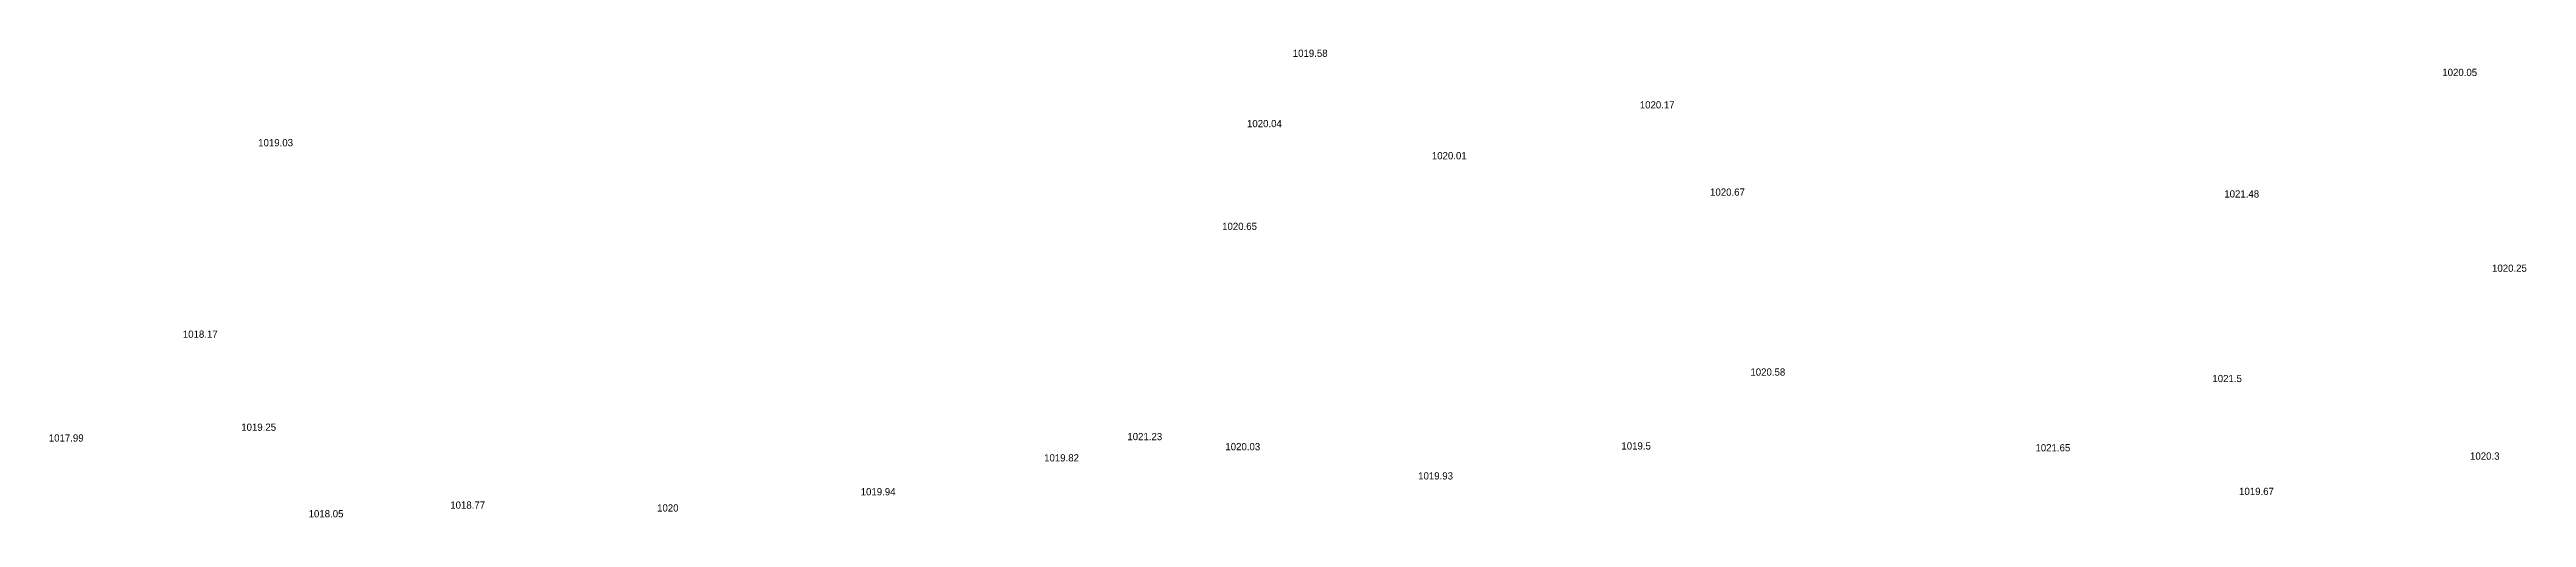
# Model space of a CAD drawing. Header units: inches. Extents: x 628884 to 629912, y 4519174 to 4520145.
# Drawn here: x 629038.4 to 629107.1, y 4519731.8 to 4519744.8 of the extents above; entities that cross this region are included whole.
import ezdxf

# ---------------------------------------------------------------- set-up
doc = ezdxf.new("R2010")
doc.units = ezdxf.units.IN
doc.header["$MEASUREMENT"] = 0

msp = doc.modelspace()

# ---------------------------------------------------------------- texts
for s, p in [('1019.58', (629072.86, 4519744.58, 1019.58)), ('1020.05', (629104.76, 4519744.05, 1020.05)), ('1020.17', (629082.49, 4519743.15, 1020.17)), ('1019.03', (629044.15, 4519742.1, 1019.03)), ('1020.04', (629071.59, 4519742.63, 1020.04)), ('1020.01', (629076.72, 4519741.74, 1020.01)), ('1020.67', (629084.44, 4519740.73, 1020.67)), ('1021.48', (629098.71, 4519740.68, 1021.48)), ('1020.65', (629070.9, 4519739.78, 1020.65)), ('1020.25', (629106.14, 4519738.62, 1020.25)), ('1018.17', (629042.06, 4519736.79, 1018.17)), ('1020.58', (629085.56, 4519735.74, 1020.58)), ('1021.5', (629098.38, 4519735.56, 1021.5)), ('1017.99', (629038.34, 4519733.91, 1017.99)), ('1019.25', (629043.68, 4519734.21, 1019.25)), ('1021.23', (629068.27, 4519733.95, 1021.23)), ('1019.82', (629065.96, 4519733.36, 1019.82)), ('1020.03', (629070.99, 4519733.67, 1020.03)), ('1019.5', (629081.98, 4519733.69, 1019.5)), ('1021.65', (629093.47, 4519733.64, 1021.65)), ('1020.3', (629105.53, 4519733.41, 1020.3)), ('1019.94', (629060.87, 4519732.42, 1019.94)), ('1019.93', (629076.34, 4519732.86, 1019.93)), ('1019.67', (629099.12, 4519732.43, 1019.67)), ('1018.05', (629045.55, 4519731.81, 1018.05)), ('1018.77', (629049.48, 4519732.05, 1018.77)), ('1020', (629055.22, 4519731.97, 1020))]:
    msp.add_text(s, height=0.2).set_placement(p)

doc.saveas('drawing.dxf')
